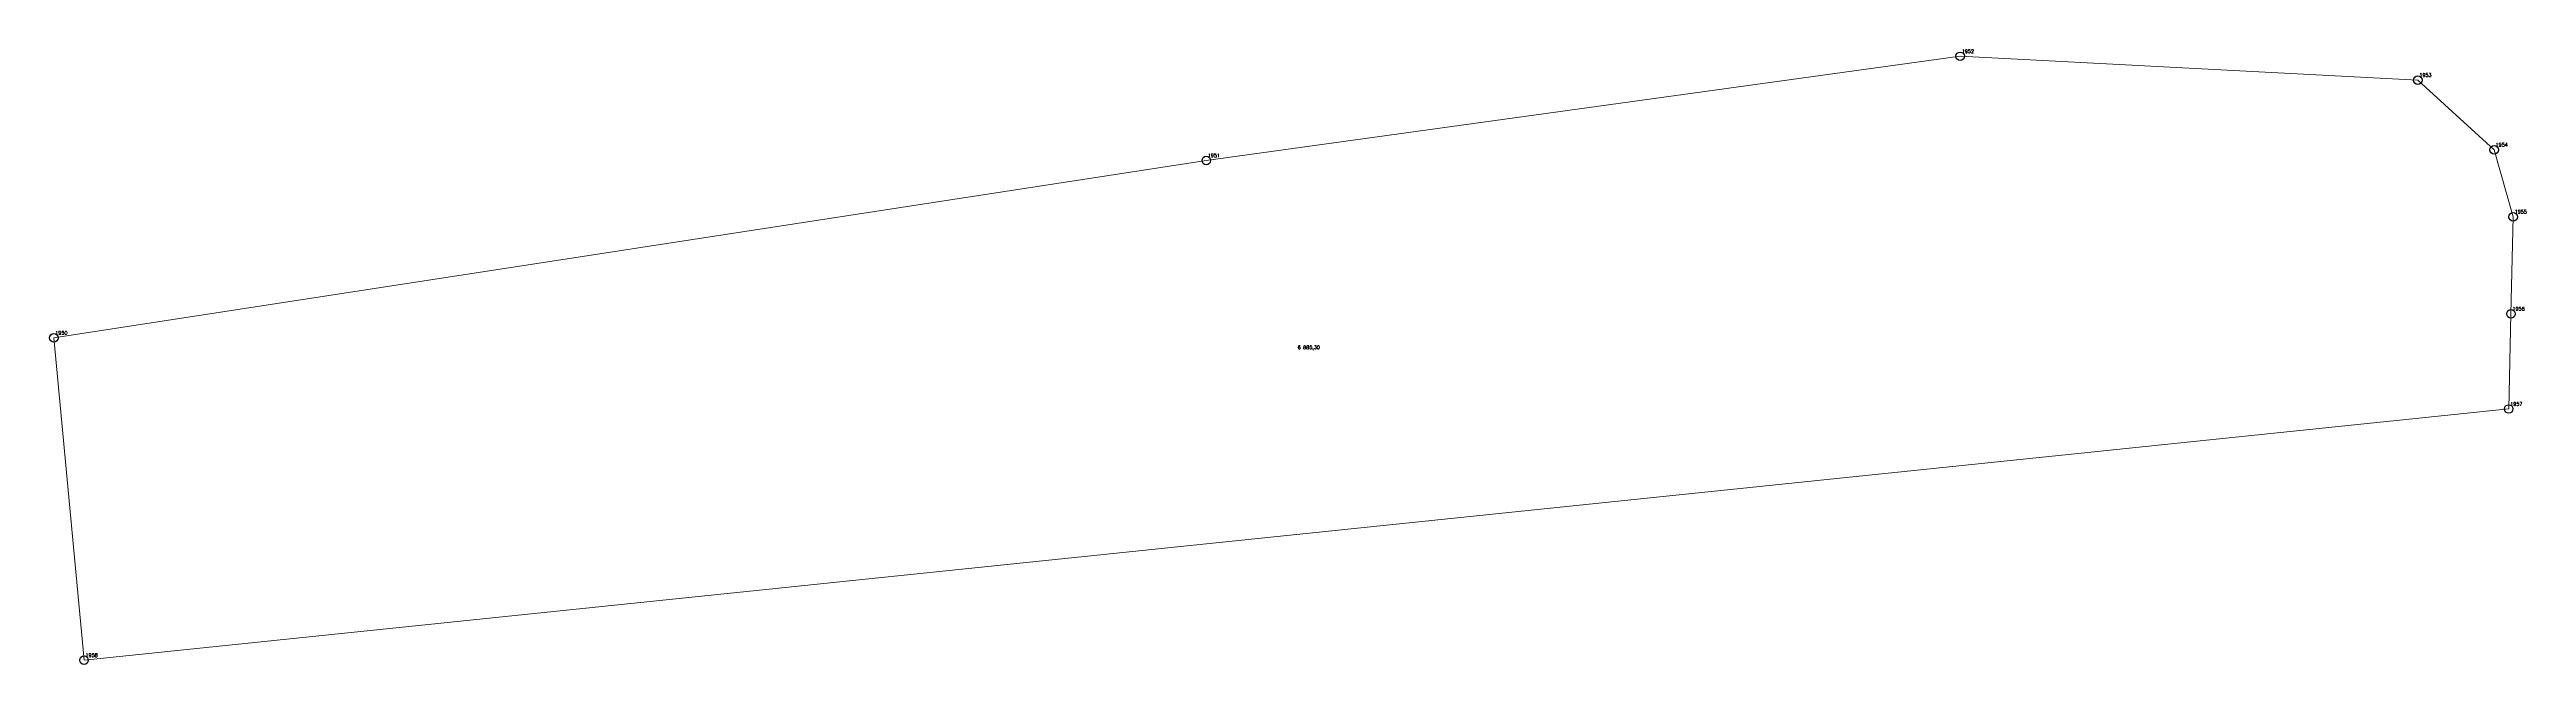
# Model space of a CAD drawing. Extents: x 1391578 to 1399811, y 355675 to 360827.
# Drawn here: x 1398787.6 to 1399004.2, y 359427.4 to 359481.1 of the extents above; entities that cross this region are included whole.
import ezdxf

# ---------------------------------------------------------------- set-up
doc = ezdxf.new("R2010")
doc.units = 0
doc.header["$PDMODE"] = 33
doc.header["$PDSIZE"] = 0.75
doc.layers.add('6 - утвержденные границы территорий окн', color=7, linetype='Continuous')
doc.styles.get("Standard").update_dxf_attribs({"font": 'simplex.shx'})

msp = doc.modelspace()

# ---------------------------------------------------------------- linework, layer by layer
at = {"layer": '6 - утвержденные границы территорий окн', "color": 7, "lineweight": 20}
msp.add_lwpolyline([(1398787.96, 359455.92), (1398888.77, 359471.43), (1398954.72, 359480.54), (1398994.75, 359478.46), (1399001.42, 359472.37), (1399003.09, 359466.51), (1399002.89, 359458.02), (1399002.69, 359449.7), (1398790.6, 359427.73), (1398787.96, 359455.92)], close=True, dxfattribs=at)
at = {"layer": '6 - утвержденные границы территорий окн'}
for p in [(1398954.72, 359480.54), (1398994.75, 359478.46), (1399001.42, 359472.37), (1398888.77, 359471.43), (1399003.09, 359466.51), (1399002.89, 359458.02), (1398787.96, 359455.92), (1399002.69, 359449.7), (1398790.6, 359427.73)]:
    msp.add_point(p, dxfattribs=at)

# ---------------------------------------------------------------- texts
at = {"layer": '6 - утвержденные границы территорий окн', "color": 7}
for s, p in [('1952', (1398954.85, 359480.82)), ('1953', (1398994.88, 359478.74)), ('1954', (1399001.55, 359472.65)), ('1951', (1398888.9, 359471.71)), ('1955', (1399003.22, 359466.79)), ('1956', (1399003.02, 359458.3)), ('1950', (1398788.09, 359456.2)), ('6 885,30', (1398896.76, 359454.93)), ('1957', (1399002.82, 359449.98)), ('1958', (1398790.73, 359428.01))]:
    msp.add_text(s, height=0.311, dxfattribs=at).set_placement(p)

doc.saveas('drawing.dxf')
